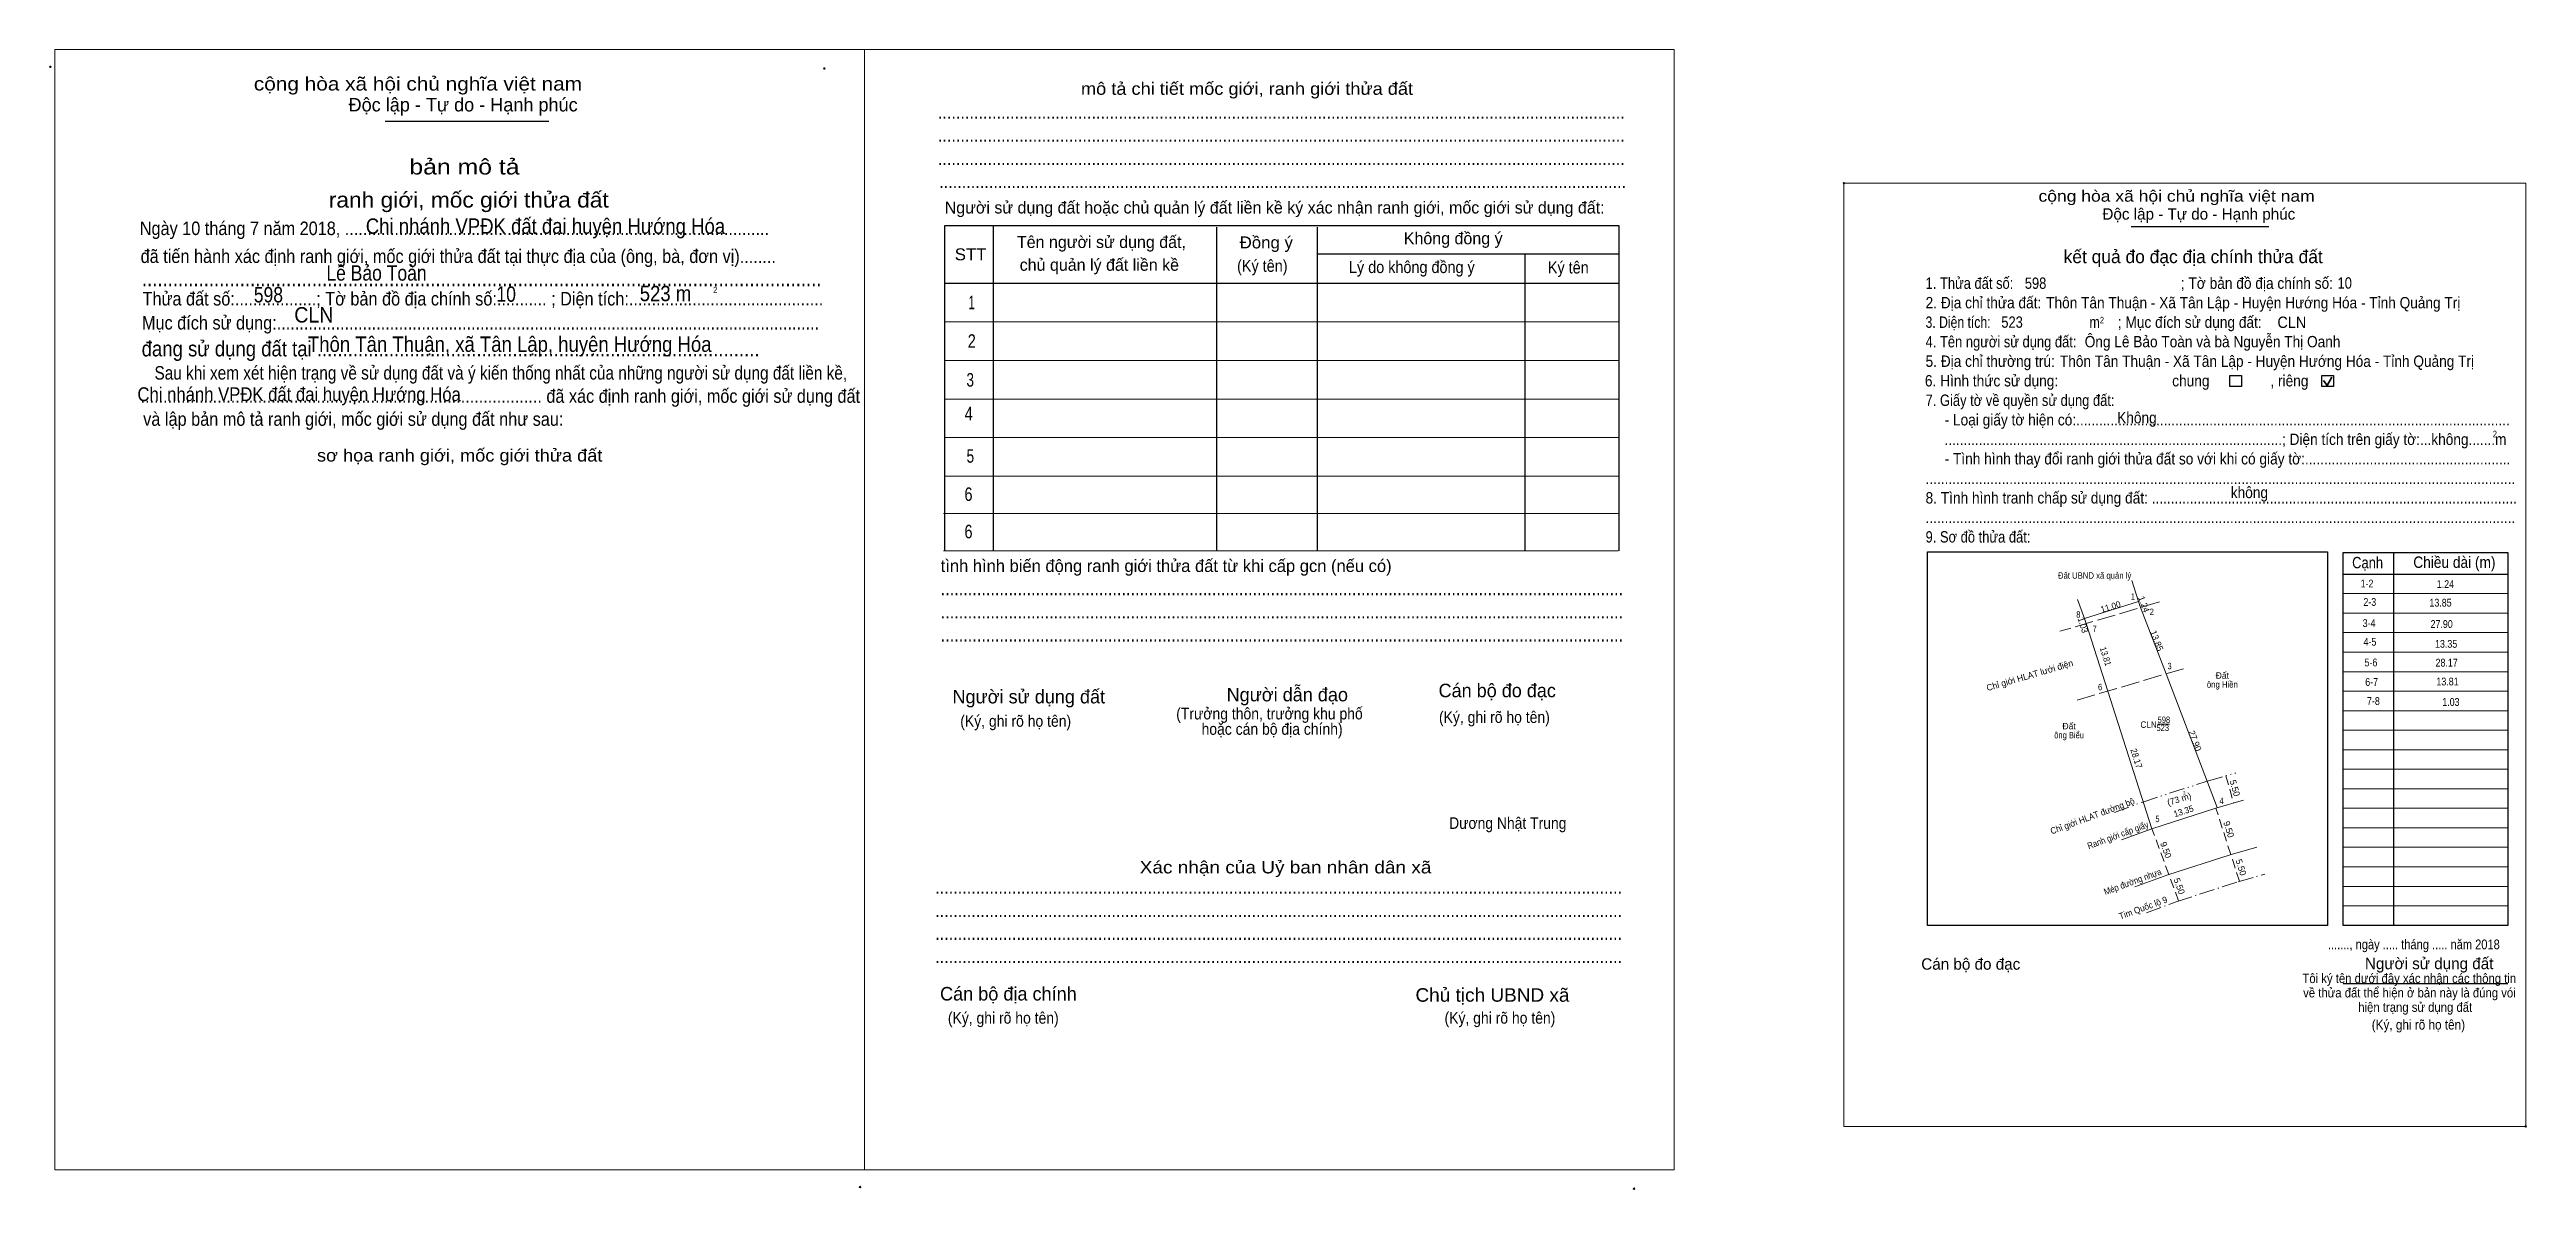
# Model space of a CAD drawing. Header units: metres. Extents: x 546016 to 546498, y 1836417 to 1837077.
# Drawn here: x 546015.8 to 546498.5, y 1836417.3 to 1836639.4 of the extents above; entities that cross this region are included whole.
import ezdxf
from ezdxf.enums import TextEntityAlignment as Align

# ---------------------------------------------------------------- set-up
doc = ezdxf.new("R2010")
doc.units = ezdxf.units.M
doc.header["$LTSCALE"] = 0.6
doc.header["$PDMODE"] = 32
doc.header["$PDSIZE"] = 0.3
for name, pattern in [('DASH_DOUBLE_DOT', [9.2, 5, -1.2, 0.3, -1.2, 0.3, -1.2]), ('DOT_DASHED', [7.7, 5, -1.2, 0.3, -1.2]), ('LONG_DASHED', [7.5, 6, -1.5]), ('MEDIUM_DASHED', [4.5, 3, -1.5])]:
    doc.linetypes.add(name, pattern=pattern)
for name, color, linetype, lineweight in [('1', 7, 'Continuous', 13), ('10', 7, 'Continuous', 13), ('17', 7, 'Continuous', 13), ('2', 7, 'Continuous', 13), ('23', 7, 'Continuous', 13), ('59', 7, 'LONG_DASHED', 13), ('6', 7, 'Continuous', 13), ('63', 7, 'Continuous', 13), ('7', 7, 'Continuous', 13)]:
    doc.layers.add(name, color=color, linetype=linetype, lineweight=lineweight)
doc.layers.add('25', color=7, linetype='Continuous')
doc.layers.add('30', color=7, linetype='Continuous')

msp = doc.modelspace()

# ---------------------------------------------------------------- texts
at = {"layer": '1'}
for s, width, p in [('CLN', 0.95, (546424.825, 1836507.21)), ('523', 0.85, (546427.585, 1836506.59)), ('598', 0.85, (546427.805, 1836508.16))]:
    msp.add_text(s, height=1.25, dxfattribs=dict(at, width=width)).set_placement(p, align=Align.CENTER)
at = {"layer": '17', "width": 0.9}
msp.add_text('Dương Nhật Trung', height=2.25, dxfattribs=at).set_placement((546288.53, 1836487.53))
at = {"layer": '25'}
for s, height, width, p in [('Chi nhánh VPĐK đất đai huyện Hướng Hóa', 3, 0.9, (546077.43, 1836603.45)), ('CLN', 3, 0.95, (546063.49, 1836586.17)), ('Chi nhánh VPĐK đất đai huyện Hướng Hóa', 2.7, 0.9, (546032.93, 1836570.85))]:
    msp.add_text(s, height=height, dxfattribs=dict(at, width=width)).set_placement(p)
at = {"layer": '30', "width": 0.85}
for s, height, p in [('1-2', 1.52, (546468.64, 1836534.57)), ('1.24', 1.52, (546484.35, 1836534.45)), ('2-3', 1.52, (546469.18, 1836530.97)), ('13.85', 1.52, (546483.88, 1836530.83)), ('3-4', 1.52, (546469.04, 1836526.85)), ('27.90', 1.52, (546484.1, 1836526.67)), ('4-5', 1.521, (546469.21, 1836523.21)), ('13.35', 1.52, (546484.97, 1836522.81)), ('5-6', 1.521, (546469.41, 1836519.18)), ('6-7', 1.52, (546469.54, 1836515.38)), ('28.17', 1.52, (546485.07, 1836519.15)), ('13.81', 1.52, (546485.24, 1836515.47)), ('7-8', 1.52, (546469.88, 1836511.67)), ('1.03', 1.52, (546485.42, 1836511.49))]:
    msp.add_text(s, height=height, dxfattribs=at).set_placement(p, align=Align.RIGHT)
at = {"layer": '6'}
for s, height, width, p in [('Lê Bảo Toàn', 3, 0.85, (546069.75, 1836594.33)), ('Ông Lê Bảo Toàn và bà Nguyễn Thị Oanh', 2.21, 0.9, (546412.38, 1836581.34)), ('CLN', 2.21, 0.95, (546449.93, 1836585.11))]:
    msp.add_text(s, height=height, dxfattribs=dict(at, width=width)).set_placement(p)
at = {"layer": '63'}
for s, width, p in [('Đất UBND xã quản lý', 0.9, (546414.315, 1836536.26)), ('ông Hiền', 0.9, (546439.2, 1836515.04)), ('ông Biểu', 0.85, (546409.34, 1836505.17))]:
    msp.add_text(s, height=1.25, dxfattribs=dict(at, width=width)).set_placement(p, align=Align.CENTER)
for s, height, rotation, width, p in [('11.00', 1.25, 17.512, 0.95, (546417.6169, 1836530.1949)), ('1.03', 1.25, 287.554, 0.95, (546411.4534, 1836527.0435)), ('13.81', 1.25, 287.792, 0.9, (546415.865, 1836520.946)), ('28.17', 1.25, 287.779, 0.95, (546421.8574, 1836501.0758)), ('Chỉ giới HLAT đường bộ', 1.25, 20.259, 0.95, (546414.1036, 1836489.4419)), ('2', 0.625, 17.876, 1.25, (546431.8841, 1836494.2284)), ('Ranh giới cấp giấy', 1.25, 20.231, 0.9, (546419.0539, 1836485.718)), ('13.35', 1.25, 17.879, 0.95, (546431.8332, 1836490.3807)), ('Mép đường nhựa', 1.25, 20.231, 0.9, (546421.9239, 1836476.6579)), ('Tim Quốc lộ 9', 1.25, 20.212, 0.95, (546423.9741, 1836471.5471))]:
    msp.add_text(s, height=height, rotation=rotation, dxfattribs=dict(at, width=width)).set_placement(p, align=Align.CENTER)
for s, width, p in [(' 1', 0.75, (546422.17, 1836532.16)), (' 8', 0.8, (546411.54, 1836528.68)), (' 7', 0.8, (546414.71, 1836525.87)), (' 2', 0.85, (546425.86, 1836529.19)), (' 3', 0.8, (546429.32, 1836518.63)), (' 6', 0.85, (546415.79, 1836514.53)), (' 4', 0.85, (546439.47, 1836492.38)), (' 5', 0.8, (546426.96, 1836488.84))]:
    msp.add_text(s, height=1.25, dxfattribs=dict(at, width=width)).set_placement(p, align=Align.RIGHT)
for s, rotation, p in [('1.24', 290.772, (546423.3316, 1836531.0667)), ('13.85', 290.934, (546425.8436, 1836523.9683)), ('Chỉ giới HLAT lưới điện', 16.434, (546401.8482, 1836516.8286)), ('27.90', 290.917, (546433.2926, 1836504.4731)), ('(73 m)', 17.876, (546430.9832, 1836492.7335)), ('5.50', 285.931, (546441.0449, 1836495.3065)), ('9.50', 287.844, (546439.862, 1836487.2415)), ('9.50', 290.246, (546427.6157, 1836483.2063)), ('5.50', 290.312, (546430.2193, 1836476.1519)), ('5.50', 287.908, (546442.2437, 1836479.8422))]:
    msp.add_text(s, height=1.25, rotation=rotation, dxfattribs=at).set_placement(p, align=Align.CENTER)
for p in [(546439.2, 1836516.79), (546409.34, 1836506.92)]:
    msp.add_text('Đất', height=1.25, dxfattribs=at).set_placement(p, align=Align.CENTER)
at = {"layer": '7'}
for s, height, width, p in [('cộng hòa xã hội chủ nghĩa việt nam', 2.634, 1.15, (546055.61, 1836631.37)), ('........................................................................................................................................................', 2.634, 0.9, (546188.89, 1836625.89)), ('........................................................................................................................................................', 2.634, 0.9, (546188.89, 1836621.41)), ('........................................................................................................................................................', 2.634, 0.9, (546188.89, 1836616.85)), ('........................................................................................................................................................', 2.634, 0.9, (546189.15, 1836612.37)), ('cộng hòa xã hội chủ nghĩa việt nam', 2.217, 1.15, (546403.37, 1836609.71)), ('Ngày 10 tháng 7 năm 2018, ..............................................................................................', 2.63, 0.9, (546033.39, 1836603.21)), (' đã tiến hành xác định ranh giới, mốc giới thửa đất tại thực địa của (ông, bà, đơn vị)........', 2.634, 0.9, (546032.67, 1836597.77)), ('STT', 2.333, 1.05, (546192.19, 1836598.29)), ('(Ký tên)', 2.333, 0.9, (546247.21, 1836596.05)), ('Đồng ý', 2.333, 1.05, (546247.71, 1836600.61)), ('....................................................................................................................................', 3, 0.9, (546033.81, 1836593.25)), ('Lý do không đồng ý', 2.333, 0.9, (546269.01, 1836595.81)), ('Ký tên', 2.333, 0.9, (546307.77, 1836595.73)), ('1. Thửa đất số:', 2.217, 0.85, (546381.37, 1836592.73)), ('598', 2.21, 0.85, (546400.71, 1836592.73)), ('; Tờ bản đồ địa chính số:', 2.217, 0.9, (546431.12, 1836592.73)), ('10', 2.21, 0.85, (546461.65, 1836592.77)), ('Thửa đất số:..................; Tờ bản đồ địa chính số:........... ; Diện tích:...........................................', 2.634, 0.9, (546033.93, 1836589.49)), ('598', 3, 0.85, (546055.61, 1836590.09)), ('10', 3, 0.85, (546102.89, 1836590.21)), ('523 m', 3, 0.9, (546130.81, 1836590.33)), ('2', 1.2, 0.8, (546145.11, 1836591.93)), ('2. Địa chỉ thửa đất:', 2.217, 0.9, (546381.37, 1836588.93)), ('Thôn Tân Thuận - Xã Tân Lập - Huyện Hướng Hóa - Tỉnh Quảng Trị', 2.21, 0.9, (546404.87, 1836588.93)), ('Mục đích sử dụng:........................................................................................................................', 2.634, 0.9, (546033.81, 1836584.81)), ('3. Diện tích:', 2.217, 0.8, (546381.37, 1836585.13)), ('523', 2.21, 0.85, (546396.13, 1836585.15)), ('m', 2.217, 0.8, (546413.33, 1836585.13)), ('2', 1.267, 0.8, (546415.33, 1836586.01)), ('; Mục đích sử dụng đất:', 2.217, 0.9, (546418.83, 1836585.13)), ('đang sử dụng đất tại ......................................................................................', 3, 0.9, (546033.75, 1836579.57)), ('Thôn Tân Thuận, xã Tân Lập, huyện Hướng Hóa', 3, 0.9, (546066.15, 1836580.45)), ('4. Tên người sử dụng đất:', 2.217, 0.85, (546381.37, 1836581.33)), ('5. Địa chỉ thường trú:', 2.217, 0.9, (546381.37, 1836577.53)), ('Thôn Tân Thuận - Xã Tân Lập - Huyện Hướng Hóa - Tỉnh Quảng Trị', 2.21, 0.9, (546407.55, 1836577.53)), ('Sau khi xem xét hiện trạng về sử dụng đất và ý kiến thống nhất của những người sử dụng đất liền kề,', 2.634, 0.85, (546036.25, 1836575.05)), ('6. Hình thức sử dụng:', 2.217, 0.9, (546381.24, 1836573.72)), ('chung                , riêng', 2.217, 0.9, (546429.43, 1836573.72)), ('......................................................................................... đã xác định ranh giới, mốc giới sử dụng đất', 2.628, 0.9, (546033.53, 1836570.53)), ('7. Giấy tờ về quyền sử dụng đất:', 2.217, 0.85, (546381.37, 1836569.92)), (' và lập bản mô tả ranh giới, mốc giới sử dụng đất như sau:', 2.634, 0.9, (546033.17, 1836566.05)), ('     - Loại giấy tờ hiện có:..................................................................................................................', 2.217, 0.9, (546381.37, 1836566.12)), ('     .........................................................................................; Diện tích trên giấy tờ:...không.......m', 2.21, 0.9, (546381.37, 1836562.32)), ('Không', 2.21, 0.9, (546418.71, 1836566.53)), ('2', 1.267, 0.8, (546491.9, 1836563.82)), ('     - Tình hình thay đổi ranh giới thửa đất so với khi có giấy tờ:......................................................', 2.217, 0.9, (546381.37, 1836558.52)), ('8. Tình hình tranh chấp sử dụng đất: ................................................................................................', 2.217, 0.9, (546381.37, 1836550.91)), ('...........................................................................................................................................................', 2.217, 0.9, (546381.37, 1836554.71)), ('không', 2.218, 0.9, (546440.83, 1836551.96)), ('9. Sơ đồ thửa đất:', 2.217, 0.85, (546381.37, 1836543.31)), ('...........................................................................................................................................................', 2.217, 0.9, (546381.37, 1836547.11)), ('Cạnh', 2.217, 0.85, (546464.49, 1836538.29)), ('Chiều dài (m)', 2.217, 0.9, (546476.41, 1836538.37)), ('.......................................................................................................................................................', 2.634, 0.9, (546189.45, 1836533.05)), ('.......................................................................................................................................................', 2.634, 0.9, (546189.45, 1836528.53)), ('.......................................................................................................................................................', 2.634, 0.9, (546189.45, 1836524.01)), ('(Ký, ghi rõ họ tên)', 2.258, 0.9, (546193.27, 1836507.41)), ('(Ký, ghi rõ họ tên)', 2.258, 0.9, (546286.55, 1836508.17)), ('........................................................................................................................................................', 2.634, 0.9, (546188.37, 1836474.89)), ('........................................................................................................................................................', 2.634, 0.9, (546188.37, 1836470.37)), ('........................................................................................................................................................', 2.634, 0.9, (546188.37, 1836465.89)), ('......., ngày ..... tháng ..... năm 2018', 1.9, 0.85, (546459.77, 1836464.07)), ('........................................................................................................................................................', 2.634, 0.9, (546188.37, 1836461.37)), ('Chủ tịch UBND xã', 2.634, 1.05, (546281.97, 1836453.85)), ('(Ký, ghi rõ họ tên)', 2.258, 0.9, (546190.85, 1836449.57)), ('(Ký, ghi rõ họ tên)', 2.258, 0.9, (546287.63, 1836449.57)), ('(Ký, ghi rõ họ tên)', 1.901, 0.9, (546468.31, 1836448.43))]:
    msp.add_text(s, height=height, dxfattribs=dict(at, width=width)).set_placement(p)
for s, height, width, p in [('mô tả chi tiết mốc giới, ranh giới thửa đất', 2.408, 1.1, (546249.14, 1836630.53)), ('bản mô tả', 3.01, 1.2, (546096.65, 1836615.01)), ('ranh giới, mốc giới thửa đất', 3.01, 1.1, (546097.49, 1836608.57)), ('1', 2.634, 0.65, (546195.495, 1836588.77)), ('2', 2.634, 0.8, (546195.51, 1836581.25)), ('3', 2.634, 0.75, (546195.21, 1836573.69)), ('4', 2.634, 0.8, (546194.92, 1836567.13)), ('sơ họa ranh giới, mốc giới thửa đất', 2.408, 1.1, (546095.72, 1836559.09)), ('5', 2.634, 0.75, (546195.23, 1836558.85)), ('6', 2.634, 0.8, (546194.87, 1836551.41)), ('6', 2.634, 0.8, (546194.87, 1836544.13)), ('(Trưởng thôn, trưởng khu phố', 2.257, 0.9, (546253.52, 1836508.85)), ('hoặc cán bộ địa chính)', 2.257, 0.9, (546254.03, 1836505.85)), ('Xác nhận của Uỷ ban nhân dân xã', 2.409, 1.15, (546256.655, 1836478.85)), ('Tôi ký tên dưới đây xác nhận các thông tin', 1.832, 0.9, (546475.63, 1836457.49)), ('về thửa đất thể hiện ở bản này là đúng vói', 1.832, 0.9, (546475.655, 1836454.69)), ('hiện trạng sử dụng đất', 1.832, 0.9, (546476.785, 1836451.88))]:
    msp.add_text(s, height=height, dxfattribs=dict(at, width=width)).set_placement(p, align=Align.CENTER)
for s, height, p in [('Độc lập - Tự do - Hạnh phúc', 2.634, (546074.07, 1836627.29)), ('Người sử dụng đất hoặc chủ quản lý đất liền kề ký xác nhận ranh giới, mốc giới sử dụng đất:', 2.333, (546190.23, 1836607.41)), ('Độc lập - Tự do - Hạnh phúc', 2.217, (546415.83, 1836606.21)), ('Không đồng ý', 2.333, (546279.69, 1836601.41)), ('Tên người sử dụng đất,', 2.333, (546204.31, 1836600.69)), ('chủ quản lý đất liền kề', 2.333, (546204.85, 1836596.25)), ('tình hình biến động ranh giới thửa đất từ khi cấp gcn (nếu có)', 2.408, (546189.45, 1836537.57)), ('Người sử dụng đất', 2.634, (546191.75, 1836511.97)), ('Người dẫn đạo', 2.632, (546245.17, 1836512.37)), ('Cán bộ đo đạc', 2.628, (546286.47, 1836513.17)), ('Cán bộ đo đạc', 2.218, (546380.53, 1836460.09)), ('Người sử dụng đất', 2.217, (546466.99, 1836460.19)), ('Cán bộ địa chính', 2.634, (546189.33, 1836454.09))]:
    msp.add_text(s, height=height, dxfattribs=at).set_placement(p)
for s, height, p in [('kết quả đo đạc địa chính thửa đất', 2.534, (546433.52, 1836597.74)), ('.', 0.6337, (546498.3267, 1836429.26))]:
    msp.add_text(s, height=height, dxfattribs=at).set_placement(p, align=Align.CENTER)

# ---------------------------------------------------------------- linework, layer by layer
at = {"layer": '1'}
for p, q in [((546416.88, 1836514.38), (546412.66, 1836527.53)), ((546423.28, 1836530.66), (546428.23, 1836517.72))]:
    msp.add_line(p, q, dxfattribs=at)
at = {"layer": '10'}
for p, q in [((546421.56, 1836535.92), (546422.84, 1836531.82)), ((546423.28, 1836530.66), (546422.84, 1836531.82)), ((546412.66, 1836527.53), (546412.35, 1836528.51)), ((546438.19, 1836491.66), (546428.23, 1836517.72)), ((546425.48, 1836487.56), (546416.88, 1836514.38)), ((546437.94, 1836491.58), (546443.34, 1836493.12))]:
    msp.add_line(p, q, dxfattribs=at)
msp.add_lwpolyline([(546410.99, 1836532.22), (546412.35, 1836528.51), (546422.84, 1836531.82)], dxfattribs=at)
at = {"layer": '2', "linetype": 'DASH_DOUBLE_DOT'}
msp.add_lwpolyline([(546418.18, 1836490.73), (546423.68, 1836492.76), (546436.33, 1836496.84), (546441.81, 1836498.41)], dxfattribs=at)
at = {"layer": '2'}
for points in [[(546419.58, 1836485.39), (546425.48, 1836487.56), (546437.94, 1836491.58), (546443.34, 1836493.12)], [(546422.14, 1836476.21), (546428.58, 1836478.58), (546440.7, 1836482.49), (546445.94, 1836483.99)]]:
    msp.add_lwpolyline(points, dxfattribs=at)
at = {"layer": '2', "linetype": 'DOT_DASHED'}
msp.add_lwpolyline([(546424.42, 1836471.18), (546430.38, 1836473.38), (546442.3, 1836477.23), (546447.45, 1836478.7)], dxfattribs=at)
at = {"layer": '23'}
msp.add_line((546424.72, 1836487.28), (546425.48, 1836487.56), dxfattribs=at)
msp.add_lwpolyline([(546425.48, 1836487.56), (546437.94, 1836491.58), (546443.34, 1836493.12)], dxfattribs=at)
at = {"layer": '59'}
for p, q in [((546426.93, 1836531.73), (546407.55, 1836526.03)), ((546410.9, 1836512.61), (546432.36, 1836518.94))]:
    msp.add_line(p, q, dxfattribs=at)
at = {"layer": '63'}
msp.add_line((546426.66, 1836507.94), (546428.9, 1836507.94), dxfattribs=at)
at = {"layer": '63', "linetype": 'MEDIUM_DASHED'}
msp.add_line((546439.89, 1836497.86), (546441.4, 1836492.57), dxfattribs=at)
for points in [[(546430.68, 1836473.48), (546428.77, 1836478.64), (546425.48, 1836487.56)], [(546442.54, 1836477.31), (546440.85, 1836482.54), (546437.94, 1836491.58)]]:
    msp.add_lwpolyline(points, dxfattribs=at)
at = {"layer": '7', "lineweight": 25}
for p, q in [((546081.2, 1836625.37), (546113.11, 1836625.37)), ((546199.67, 1836604.98), (546199.67, 1836541.66)), ((546243.2, 1836604.76), (546243.2, 1836541.66)), ((546262.84, 1836604.76), (546262.84, 1836541.66)), ((546421.42, 1836604.88), (546448.28, 1836604.88)), ((546262.84, 1836599.56), (546321.69, 1836599.56)), ((546303.25, 1836599.56), (546303.25, 1836541.66)), ((546190.22, 1836593.85), (546321.69, 1836593.85)), ((546472.55, 1836541.4), (546472.55, 1836468.72)), ((546462.73, 1836537.15), (546494.85, 1836537.15)), ((546494.85, 1836457.31), (546462.73, 1836457.31))]:
    msp.add_line(p, q, dxfattribs=at)
at = {"layer": '7'}
for p, q in [((546190.22, 1836586.32), (546321.69, 1836586.32)), ((546190.22, 1836578.79), (546321.69, 1836578.79)), ((546190.22, 1836571.27), (546321.69, 1836571.27)), ((546190.22, 1836563.74), (546321.69, 1836563.74)), ((546190.22, 1836556.22), (546321.69, 1836556.22)), ((546190, 1836548.94), (546321.46, 1836548.94)), ((546190.22, 1836548.94), (546321.69, 1836548.94)), ((546190, 1836541.66), (546321.46, 1836541.66)), ((546462.73, 1836533.35), (546494.85, 1836533.35)), ((546462.73, 1836529.55), (546494.85, 1836529.55)), ((546462.73, 1836525.75), (546494.85, 1836525.75)), ((546462.73, 1836521.95), (546494.85, 1836521.95)), ((546462.73, 1836518.14), (546494.85, 1836518.14)), ((546462.73, 1836514.34), (546494.85, 1836514.34)), ((546462.73, 1836510.54), (546494.85, 1836510.54)), ((546462.73, 1836506.74), (546494.85, 1836506.74)), ((546462.73, 1836502.94), (546494.85, 1836502.94)), ((546462.73, 1836499.14), (546494.85, 1836499.14)), ((546462.73, 1836495.33), (546494.85, 1836495.33)), ((546462.73, 1836491.53), (546494.85, 1836491.53)), ((546462.73, 1836487.73), (546494.85, 1836487.73)), ((546462.73, 1836483.93), (546494.85, 1836483.93)), ((546462.73, 1836480.13), (546494.85, 1836480.13)), ((546462.73, 1836476.33), (546494.85, 1836476.33)), ((546462.73, 1836472.52), (546494.85, 1836472.52)), ((546462.73, 1836468.72), (546494.85, 1836468.72)), ((546462.73, 1836457.31), (546494.85, 1836457.31))]:
    msp.add_line(p, q, dxfattribs=at)
at = {"layer": '7', "lineweight": 35}
for p, q in [((546458.89, 1836574.85), (546459.64, 1836573.87)), ((546459.64, 1836573.87), (546460.56, 1836575.52))]:
    msp.add_line(p, q, dxfattribs=at)
at = {"layer": '7'}
for points in [[(546016.8, 1836639.35), (546174.58, 1836639.35), (546174.58, 1836421.12), (546016.8, 1836421.12)], [(546174.58, 1836639.34), (546332.37, 1836639.34), (546332.37, 1836421.11), (546174.58, 1836421.11)], [(546174.58, 1836639.34), (546332.36, 1836639.34), (546332.36, 1836421.11), (546174.58, 1836421.11)], [(546365.46, 1836613.31), (546498.31, 1836613.31), (546498.31, 1836429.57), (546365.46, 1836429.57)]]:
    msp.add_lwpolyline(points, close=True, dxfattribs=at)
at = {"layer": '7', "lineweight": 25}
msp.add_lwpolyline([(546321.69, 1836541.66), (546321.69, 1836604.98), (546190.22, 1836604.98), (546190.22, 1836541.66)], dxfattribs=at)
for points in [[(546440.64, 1836575.83), (546442.92, 1836575.83), (546442.92, 1836573.71), (546440.64, 1836573.71)], [(546458.59, 1836575.83), (546460.87, 1836575.83), (546460.87, 1836573.71), (546458.59, 1836573.71)], [(546381.75, 1836541.52), (546459.69, 1836541.52), (546459.69, 1836468.72), (546381.75, 1836468.72)], [(546462.73, 1836541.4), (546494.85, 1836541.4), (546494.85, 1836468.72), (546462.73, 1836468.72)]]:
    msp.add_lwpolyline(points, close=True, dxfattribs=at)
at = {"layer": '7'}
for p in [(546015.95, 1836635.98), (546166.79, 1836635.66), (546365.46, 1836613.31), (546498.31, 1836429.57), (546173.73, 1836417.75), (546324.57, 1836417.43)]:
    msp.add_point(p, dxfattribs=at)

msp.set_redraw_order([(e.dxf.handle, doc.entitydb.next_handle()) for e in msp.query("TEXT MTEXT ATTDEF DIMENSION ARC_DIMENSION")])  # texts and dimensions are drawn at this point

doc.saveas('drawing.dxf')
